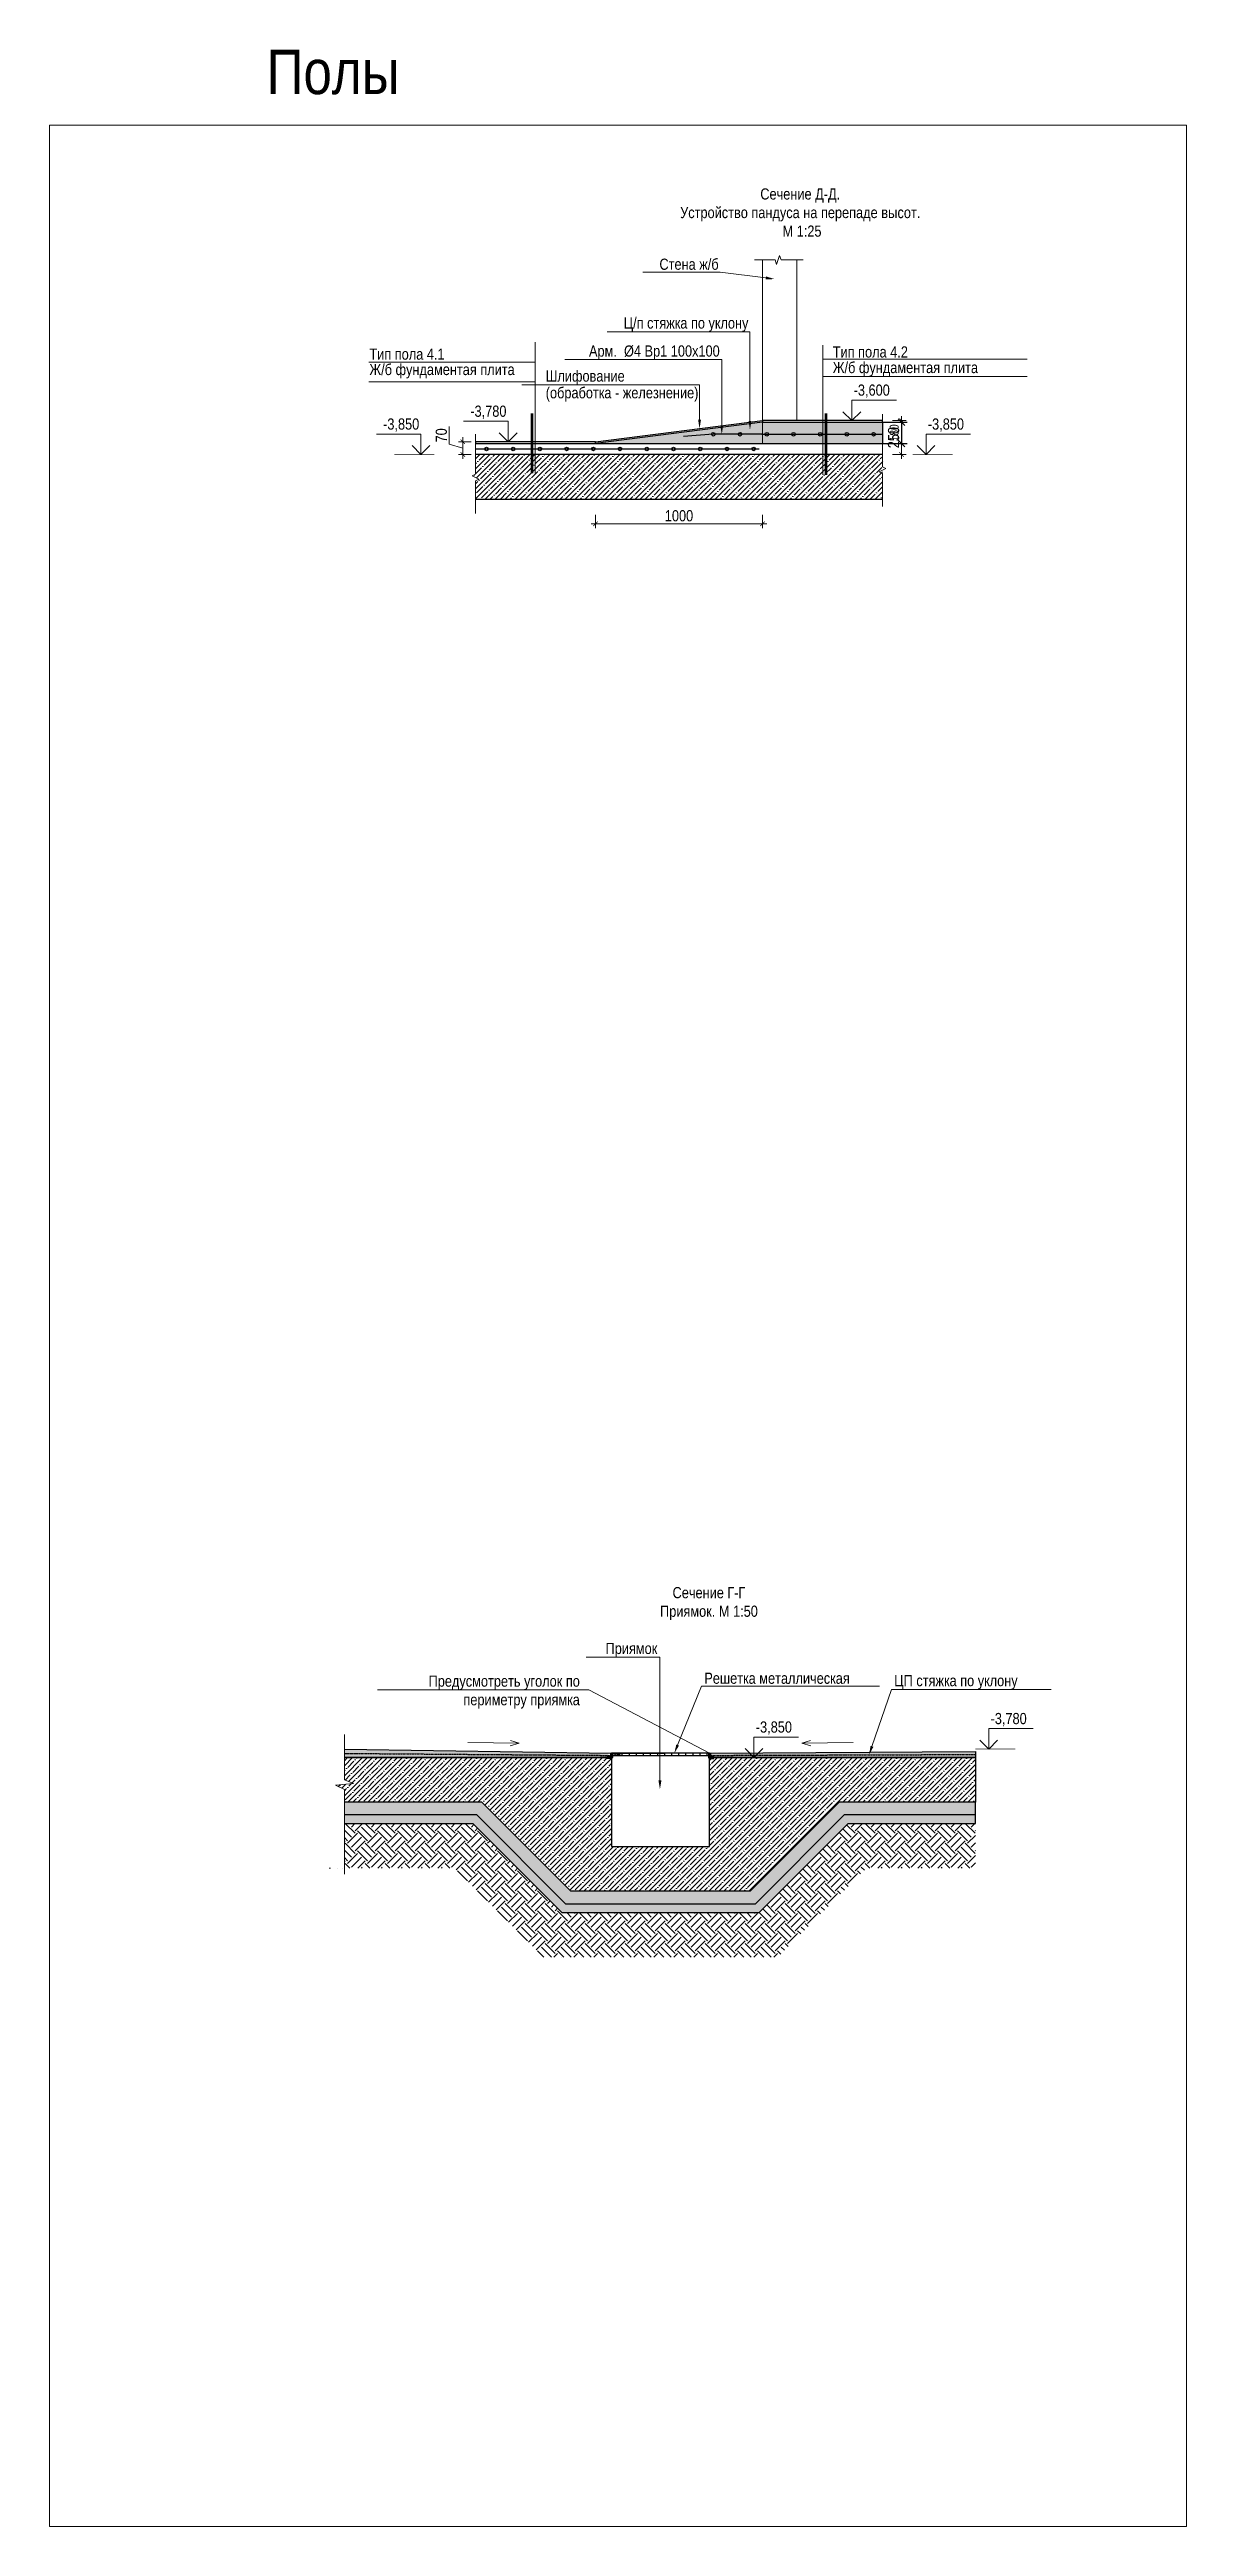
# Model space of a CAD drawing. Header units: millimetres. Extents: x -328335 to 1212475, y -208171 to 164144.
# Drawn here: x 2629 to 28159, y -205995 to -150411 of the extents above; entities that cross this region are included whole.
import ezdxf
from ezdxf import colors
from ezdxf.entities.mleader import LeaderData, LeaderLine
from ezdxf.math import Vec2, Vec3

# ---------------------------------------------------------------- set-up
doc = ezdxf.new("R2010")
doc.units = ezdxf.units.MM
doc.header["$LTSCALE"] = 0.5
doc.linetypes.add('DASHED', pattern=[19.05, 12.7, -6.35])
doc.layers.get('Defpoints').update_dxf_attribs({"color": 140})
for name, color, linetype, lineweight in [('A-DETL-1', 7, 'Continuous', 30), ('A-Wall-beton', 12, 'Continuous', 18), ('АР_Отметка', 7, 'Continuous', 5), ('АР_Тонкая', 254, 'Continuous', 5), ('Оформление_Отметки', 250, 'Continuous', 0), ('Разрез_тонкая!', 250, 'Continuous', 18), ('РД_узлы', 8, 'Continuous', 13), ('Стена_замер', 162, 'Continuous', 18)]:
    doc.layers.add(name, color=color, linetype=linetype, lineweight=lineweight)
doc.layers.add('АР_Делит', color=120, linetype='Continuous', lineweight=0, plot=False)
doc.layers.add('Полы_компенсатор', color=50, linetype='Continuous', lineweight=80, plot=False)
doc.layers.add('РД_Размеры КП', color=8, linetype='Continuous')
doc.styles.add('PDF Arial', font='arial.ttf')
doc.styles.add('style1', font='ARIALN.TTF')
doc.dimstyles.new('1-100', dxfattribs={"dimscale": 100, "dimtxt": 2, "dimasz": 1.5, "dimexe": 1.25, "dimexo": 0.625, "dimtad": 1, "dimdec": 0, "dimtxsty": 'style1', "dimblk": 'OBLIQUE', "dimcen": 2.5, "dimadec": 0, "dimazin": 1, "dimtfac": 1, "dimtdec": 0, "dimtix": 1, "dimtmove": 0, "dimatfit": 2, "dimfxl": 1, "dimarcsym": 0})
doc.dimstyles.new('Dim100_ареал', dxfattribs={"dimscale": 100, "dimtxt": 2.5, "dimasz": 1, "dimexe": 1, "dimexo": 1, "dimgap": 0.5, "dimtad": 1, "dimzin": 12, "dimdsep": 46, "dimtxsty": 'style1', "dimblk": 'ARCHTICK', "dimcen": 1, "dimdle": 1, "dimaunit": 1, "dimadec": 0, "dimazin": 3, "dimtfac": 1, "dimtmove": 1, "dimatfit": 3, "dimldrblk": 'OPEN30', "dimfxl": 2, "dimfxlon": 1, "dimtolj": 1, "dimtzin": 0, "dimlwd": 5, "dimlwe": 5, "dimarcsym": 0})

msp = doc.modelspace()

# ---------------------------------------------------------------- texts
at = {"layer": 'АР_Делит', "lineweight": 60, "insert": (7505.15, -151424.797), "char_height": 1000, "attachment_point": 7, "style": 'style1'}
msp.add_mtext_dynamic_manual_height_columns('\\pxt3,10;Полы', width=14666.93665, gutter_width=2500, heights=[1467.806], dxfattribs=at)
at = {"layer": 'РД_узлы', "char_height": 250, "attachment_point": 7, "style": 'PDF Arial'}
for s, insert in [('\\pxqc;{\\fArial Narrow|b0|i0|c204|p34;Сечение Д-Д. \\PУстройство пандуса на перепаде высот.\\P М 1:25}', (16789.772, -154613.758)), ('\\pxqc;{\\fArial Narrow|b0|i0|c204|p34;Сечение Г-Г\\fArial Narrow|b0|i0|c0|p34; ^J\\fArial Narrow|b0|i0|c204|p34;Приямок. М 1:50}', (16337.231, -185656.357))]:
    msp.add_mtext(s, dxfattribs=dict(at, insert=insert))
at = {"layer": 'РД_узлы', "char_height": 250, "attachment_point": 7, "style": 'style1'}
for s, width, insert in [('\\A1;Тип пола 4.1     ', 3721.26783, (9811.691, -157373.988)), ('Тип пола 4.2                       ', 3380.90566, (20216.148, -157325.092)), ('Ж/б фундаментая плита                         ', 7450, (9811.691, -157791.442)), ('Ж/б фундаментая плита                          ', 7450, (20216.148, -157747.013))]:
    msp.add_mtext_dynamic_manual_height_columns(s, width=width, gutter_width=1250, heights=[0], dxfattribs=dict(at, insert=insert))

# ---------------------------------------------------------------- blocks, each defined once
blk = doc.blocks.new('Otmetka_ur_2.5')
at = {"ltscale": 0.2}
for points in [[(40517, -127192), (40517, -126962), (41017, -126962)], [(40517, -127192), (40417, -127092)], [(40517, -127192), (40617, -127092)]]:
    blk.add_lwpolyline(points, dxfattribs=at)
at = {"ltscale": 0.2, "const_width": 7.5}
blk.add_lwpolyline([(40817, -127192), (40367, -127192)], dxfattribs=at)
at = {"ltscale": 0.2, "style": 'style1'}
blk.add_attdef('OTMETKA', (40537, -126912), '', height=125, dxfattribs=at)
blk = doc.blocks.new('_Oblique')
at = {"color": 0, "linetype": 'ByBlock', "lineweight": -2}
blk.add_line((-0.5, -0.5), (0.5, 0.5), dxfattribs=at)
blk = doc.blocks.new('*D108')
at = {"layer": 'Defpoints', "color": 0, "transparency": 16777216}
for p in [(19089, -158774), (19089, -159249), (21761, -159249)]:
    blk.add_point(p, dxfattribs=at)
at = {"layer": 'РД_Размеры КП', "color": 0, "lineweight": -2, "transparency": 16777216}
for p, q in [((19152, -158774), (21886, -158774)), ((21761, -158774), (21761, -159249)), ((19152, -159249), (21886, -159249))]:
    blk.add_line(p, q, dxfattribs=at)
at = {"layer": 'РД_Размеры КП', "color": 0, "lineweight": -2, "transparency": 16777216, "xscale": 150, "yscale": 150, "zscale": 150}
for p, rotation in [((21761, -158774), 90), ((21761, -159249), 270)]:
    blk.add_blockref('_Oblique', p, dxfattribs=dict(at, rotation=rotation))
at = {"layer": 'РД_Размеры КП', "color": 0, "transparency": 16777216, "insert": (21596, -159012), "char_height": 200, "attachment_point": 5, "rotation": 90, "style": 'style1'}
blk.add_mtext('180', dxfattribs=at)
blk = doc.blocks.new('_ArchTick')
at = {"color": 0, "linetype": 'ByBlock', "const_width": 0.15}
blk.add_lwpolyline([(-0.5, -0.5), (0.5, 0.5)], dxfattribs=at)
blk = doc.blocks.new('*D109')
at = {"layer": 'Defpoints', "color": 0, "transparency": 16777216}
for p in [(18639, -158774), (14889, -159230), (18639, -161052)]:
    blk.add_point(p, dxfattribs=at)
at = {"layer": 'РД_узлы', "color": 0, "lineweight": 5, "transparency": 16777216}
for p, q in [((14789, -161052), (18739, -161052)), ((14889, -160852), (14889, -161152)), ((18639, -160852), (18639, -161152))]:
    blk.add_line(p, q, dxfattribs=at)
at = {"layer": 'РД_узлы', "color": 0, "lineweight": 5, "transparency": 16777216, "xscale": 100, "yscale": 100, "zscale": 100, "rotation": 180}
blk.add_blockref('_ArchTick', (14889, -161052), dxfattribs=at)
at = {"layer": 'РД_узлы', "color": 0, "lineweight": 5, "transparency": 16777216, "xscale": 100, "yscale": 100, "zscale": 100}
blk.add_blockref('_ArchTick', (18639, -161052), dxfattribs=at)
at = {"layer": 'РД_узлы', "color": 0, "transparency": 16777216, "insert": (16764, -160874), "char_height": 250, "attachment_point": 5, "style": 'style1'}
blk.add_mtext('\\A1;1000', dxfattribs=at)
blk = doc.blocks.new('_Open30')
at = {"color": 0, "linetype": 'ByBlock', "lineweight": -2}
for p, q in [((-1, 0.27), (0, 0)), ((0, 0), (-1, -0.27)), ((0, 0), (-1, 0))]:
    blk.add_line(p, q, dxfattribs=at)
blk = doc.blocks.new('*D350')
at = {"layer": 'Defpoints', "color": 0, "transparency": 16777216}
for p in [(21333, -158738), (21761, -158738), (21333, -159499)]:
    blk.add_point(p, dxfattribs=at)
at = {"layer": 'РД_узлы', "color": 0, "lineweight": 5, "transparency": 16777216}
for p, q in [((21561, -158738), (21861, -158738)), ((21761, -159599), (21761, -158638)), ((21561, -159499), (21861, -159499))]:
    blk.add_line(p, q, dxfattribs=at)
at = {"layer": 'РД_узлы', "color": 0, "lineweight": 5, "transparency": 16777216, "xscale": 100, "yscale": 100, "zscale": 100}
for p, rotation in [((21761, -158738), 90), ((21761, -159499), 270)]:
    blk.add_blockref('_ArchTick', p, dxfattribs=dict(at, rotation=rotation))
at = {"layer": 'РД_узлы', "color": 0, "transparency": 16777216, "insert": (21583, -159119), "char_height": 250, "attachment_point": 5, "rotation": 90, "style": 'style1'}
blk.add_mtext('\\A1;250', dxfattribs=at)
blk = doc.blocks.new('*D351')
at = {"layer": 'Defpoints', "color": 0, "transparency": 16777216}
for p in [(11909, -159211), (12196, -159211), (12196, -159499)]:
    blk.add_point(p, dxfattribs=at)
at = {"layer": 'РД_узлы', "color": 0, "lineweight": 5, "transparency": 16777216}
for p, q in [((11606, -159265), (11606, -158873)), ((11909, -159355), (11606, -159265)), ((12096, -159211), (11809, -159211)), ((12096, -159499), (11809, -159499)), ((11909, -159599), (11909, -159111))]:
    blk.add_line(p, q, dxfattribs=at)
at = {"layer": 'РД_узлы', "color": 0, "lineweight": 5, "transparency": 16777216, "xscale": 100, "yscale": 100, "zscale": 100}
for p, rotation in [((11909, -159211), 90), ((11909, -159499), 270)]:
    blk.add_blockref('_ArchTick', p, dxfattribs=dict(at, rotation=rotation))
at = {"layer": 'РД_узлы', "color": 0, "transparency": 16777216, "insert": (11428, -159069), "char_height": 250, "attachment_point": 5, "rotation": 90, "style": 'style1'}
blk.add_mtext('\\A1;70', dxfattribs=at)

# ---------------------------------------------------------------- dimensions: what is measured, and where the dimension line sits
at = {"layer": 'РД_Размеры КП'}
dim = msp.add_linear_dim(base=(21760.676, -159249.387), p1=(19089.418, -158774.387), p2=(19089.418, -159249.387), angle=90, text='180', dimstyle='1-100', override={"dimtmove": 1}, dxfattribs=at)
dim.commit()
dim.dimension.update_dxf_attribs({"geometry": '*D108', "text_midpoint": (21596.061, -159011.887)})
at = {"layer": 'РД_узлы'}
for base, p1, p2, text, picture, middle in [((11908.677, -159211.487), (12195.63, -159499.387), (12195.63, -159211.487), '70', '*D351', (11428.39, -159214.644)), ((21760.903, -158737.637), (21333.232, -159499.387), (21333.232, -158737.637), '250', '*D350', (21583.26, -159118.512))]:
    dim = msp.add_linear_dim(base=base, p1=p1, p2=p2, angle=90, text=text, dimstyle='Dim100_ареал', dxfattribs=at)
    dim.commit()
    dim.dimension.update_dxf_attribs({"geometry": picture, "text_midpoint": middle})
dim = msp.add_linear_dim(base=(18639.431, -161051.551), p1=(14889.431, -159230.437), p2=(18639.431, -158774.387), text='1000', dimstyle='Dim100_ареал', dxfattribs=at)
dim.commit()
dim.dimension.update_dxf_attribs({"geometry": '*D109', "text_midpoint": (16764.431, -160873.908)})

# ---------------------------------------------------------------- hatches: boundary and pattern name
at = {"layer": 'РД_узлы'}
h = msp.add_hatch(dxfattribs=at)
h.set_pattern_fill('AR-CONC', color=256)
h.set_pattern_definition([(50, (184443.28, 504797.02), (182.18467, -15.939086), [19.05, -209.55]), (355, (184443.28, 504797.02), (-35.24342, 191.056845), [15.24, -167.640584]), (100.451445, (184458.46, 504795.69), (146.941247, 175.11775), [16.19001, -178.090245]), (46.1842, (184443.28, 504847.82), (271.07904, -42.04233), [28.575, -314.325]), (96.635558, (184465.87, 504844.31), (237.40413, 247.42612), [24.28502, -267.13561]), (351.18415, (184443.28, 504847.82), (237.40413, 247.42612), [22.85997, -251.45973]), (21, (184468.68, 504835.12), (151.61439, -102.265198), [19.05, -209.55]), (326, (184468.68, 504835.12), (61.80203, 184.187966), [15.24, -167.64]), (71.451445, (184481.31, 504826.6), (213.41642, 81.92277), [16.19001, -178.08994]), (37.5, (184443.275, 504797.02), (3.088603, 84.555039), [0, -165.608, 0, -170.18, 0, -168.275]), (7.5, (184443.275, 504797.02), (66.819663, 100.180575), [0, -97.028, 0, -161.798, 0, -64.135]), (327.5, (184386.63, 504797.02), (135.590595, -5.728744), [0, -63.5, 0, -198.12, 0, -262.89]), (317.5, (184361.23, 504797.02), (148.129181, 25.426491), [0, -82.55, 0, -131.572, 0, -186.69])])
h.paths.add_polyline_path([(18639.431, -158774.387), (14889.431, -159249.387), (18639.431, -159249.387)])
h.paths.add_polyline_path([(18639.431, -158774.387), (21333.232, -158774.387), (21333.232, -159249.387), (18639.431, -159249.387)])
h = msp.add_hatch(dxfattribs=at)
h.set_pattern_fill('ANSI35', color=256, scale=25)
h.set_pattern_definition([(45, (184443.28, 504547.02), (-112.2532, 112.2532), []), (45, (184555.53, 504547.02), (-112.2532, 112.2532), [198.4375, -39.6875, 0, -39.6875])])
h.paths.add_polyline_path([(21333.232, -159801.089), (21258.232, -159763.589), (21408.232, -159688.589), (21333.232, -159651.089), (21333.232, -159499.387), (18639.431, -159499.387), (14889.431, -159499.387), (12195.63, -159499.387), (12195.63, -159935.897), (12120.63, -159973.397), (12270.63, -160048.397), (12195.63, -160085.897), (12195.63, -160499.387), (21333.232, -160499.387)])
at = {"layer": 'РД_узлы', "lineweight": 0}
h = msp.add_hatch(dxfattribs=at)
h.set_pattern_fill('ANSI35', color=256, scale=25)
h.set_pattern_definition([(45, (203074.07, 498815.58), (-112.2532, 112.2532), []), (45, (203186.32, 498815.58), (-112.2532, 112.2532), [198.4375, -39.6875, 0, -39.6875])])
h.paths.add_polyline_path([(9249.622, -188739.413), (9249.622, -189239.413), (9458.515, -189319.413), (9054.069, -189359.413), (9249.622, -189459.413), (9249.622, -189739.413), (12334.301, -189739.413), (14334.301, -191739.413), (18362.728, -191739.413), (20362.728, -189739.413), (23419.622, -189739.413), (23419.622, -188739.413), (17448.515, -188739.413), (17448.515, -190739.413), (15248.515, -190739.413), (15248.515, -188739.413)])
h = msp.add_hatch(dxfattribs=at)
h.set_pattern_fill('AR-CONC', color=256, scale=0.5)
h.set_pattern_definition([(50, (203074.07, 498815.58), (91.0923345, -7.969543), [9.525, -104.775]), (355, (203074.07, 498815.58), (-17.621711, 95.528423), [7.62, -83.820292]), (100.451445, (203081.66, 498814.92), (73.470624, 87.558876), [8.095004, -89.045122]), (46.1842, (203074.07, 498840.98), (135.53952, -21.021164), [14.2875, -157.1625]), (96.635558, (203085.36, 498839.23), (118.702067, 123.713062), [12.142512, -133.567804]), (351.184151, (203074.07, 498840.98), (118.702067, 123.713062), [11.429984, -125.729866]), (21, (203086.77, 498834.63), (75.807196, -51.132599), [9.525, -104.775]), (326, (203086.77, 498834.63), (30.901014, 92.093983), [7.62, -83.82]), (71.451445, (203093.09, 498830.37), (106.70821, 40.961384), [8.095004, -89.044969]), (37.5, (203074.07, 498815.58), (1.5443016, 42.2775194), [0, -82.804, 0, -85.09, 0, -84.1375]), (7.5, (203074.07, 498815.58), (33.4098313, 50.0902874), [0, -48.514, 0, -80.899, 0, -32.0675]), (327.5, (203045.748, 498815.58), (67.7952976, -2.864372), [0, -31.75, 0, -99.06, 0, -131.445]), (317.5, (203033.05, 498815.58), (74.0645907, 12.7132455), [0, -41.275, 0, -65.786, 0, -93.345])])
h.paths.add_polyline_path([(17448.515, -188739.413), (17448.515, -188644.419), (23419.622, -188602.103), (23419.622, -188739.413)])
h.paths.add_polyline_path([(9249.622, -188554.015), (9249.622, -188739.413), (15177.701, -188739.413), (15177.701, -188644.419)])
at = {"layer": 'РД_узлы', "lineweight": 30}
h = msp.add_hatch(dxfattribs=at)
h.set_pattern_fill('ANSI31', color=256, scale=50, angle=45)
h.set_pattern_definition([(90, (15808.51, -188691.92), (-158.75, 0), [])])
h.paths.add_polyline_path([(17448.515, -188644.419), (15179.146, -188644.419), (15179.146, -188691.916), (17448.515, -188691.916)])
at = {"layer": 'РД_узлы', "lineweight": 0}
h = msp.add_hatch(dxfattribs=at)
h.set_pattern_fill('AR-CONC', color=256)
h.set_pattern_definition([(50, (203074.07, 498815.58), (182.18467, -15.939086), [19.05, -209.55]), (355, (203074.07, 498815.58), (-35.24342, 191.056845), [15.24, -167.640584]), (100.451445, (203089.25, 498814.25), (146.941247, 175.11775), [16.19001, -178.090245]), (46.1842, (203074.07, 498866.38), (271.07904, -42.04233), [28.575, -314.325]), (96.635558, (203096.66, 498862.88), (237.40413, 247.42612), [24.28502, -267.13561]), (351.18415, (203074.07, 498866.38), (237.40413, 247.42612), [22.85997, -251.45973]), (21, (203099.47, 498853.68), (151.61439, -102.265198), [19.05, -209.55]), (326, (203099.47, 498853.68), (61.80203, 184.187966), [15.24, -167.64]), (71.451445, (203112.1, 498845.16), (213.41642, 81.92277), [16.19001, -178.089938]), (37.5, (203074.07, 498815.58), (3.088603, 84.555039), [0, -165.608, 0, -170.18, 0, -168.275]), (7.5, (203074.07, 498815.58), (66.819663, 100.180575), [0, -97.028, 0, -161.798, 0, -64.135]), (327.5, (203017.427, 498815.58), (135.590595, -5.728744), [0, -63.5, 0, -198.12, 0, -262.89]), (317.5, (202992.03, 498815.58), (148.129181, 25.426491), [0, -82.55, 0, -131.572, 0, -186.69])])
h.paths.add_polyline_path([(20478.708, -190019.413), (23419.622, -190019.413), (23419.622, -189739.413), (20362.728, -189739.413), (19362.728, -190739.413), (19758.708, -190739.413)])
h.paths.add_polyline_path([(9249.622, -189739.413), (9249.622, -190019.413), (12218.322, -190019.413), (14218.321, -192019.413), (18478.709, -192019.412), (19758.708, -190739.413), (19362.728, -190739.413), (18362.728, -191739.413), (14334.301, -191739.413), (12334.301, -189739.413)])
h = msp.add_hatch(dxfattribs=at)
h.set_pattern_fill('AR-SAND', color=256)
h.set_pattern_definition([(37.5, (203074.07, 498815.58), (-1.6000313, 48.9413237), [0, -38.608, 0, -43.18, 0, -41.275]), (7.5, (203074.07, 498815.58), (44.9523283, 71.68251), [0, -20.828, 0, -34.798, 0, -13.335]), (327.5, (203042.827, 498815.58), (79.099237, 0.1437185), [0, -12.7, 0, -45.72, 0, -59.69]), (317.5, (203042.827, 498815.58), (76.355645, 22.2929323), [0, -6.35, 0, -29.972, 0, -34.29])])
h.paths.add_polyline_path([(9249.622, -190019.413), (9249.622, -190219.413), (12135.479, -190219.413), (14135.479, -192219.413), (18561.551, -192219.413), (20561.551, -190219.413), (23419.622, -190219.413), (23419.622, -190019.413), (20478.708, -190019.413), (18478.709, -192019.412), (14218.321, -192019.413), (12218.322, -190019.413)])
h = msp.add_hatch(dxfattribs=at)
h.set_pattern_fill('EARTH', color=256, scale=50, angle=45)
h.set_pattern_definition([(45, (12634.07, -190384.42), (0, 449.013), [317.5, -317.5]), (45, (12549.88, -190300.23), (0, 449.013), [317.5, -317.5]), (45, (12465.7, -190216.04), (0, 449.013), [317.5, -317.5]), (135, (12465.7, -190159.9), (-449.013, 0), [317.5, -317.5]), (135, (12549.88, -190075.72), (-449.013, 0), [317.5, -317.5]), (135, (12634.07, -189991.53), (-449.013, 0), [317.5, -317.5])])
h.paths.add_polyline_path([(9249.622, -191219.414), (9249.622, -190219.413), (12135.479, -190219.413), (14135.479, -192219.413), (18561.551, -192219.413), (20561.551, -190219.413), (23419.622, -190219.413), (23419.622, -191219.42), (20975.759, -191219.418), (18975.764, -193219.413), (13721.265, -193219.413), (11721.265, -191219.413), (8919.622, -191219.413)])

# ---------------------------------------------------------------- linework, layer by layer
at = {"layer": 'A-DETL-1'}
for p, q in [((18639.431, -158774.387), (14889.431, -159249.387)), ((18639.431, -158774.387), (21333.232, -158774.387)), ((18639.431, -158774.387), (21333.232, -158774.387)), ((21333.232, -158774.387), (21333.232, -159249.387)), ((12195.63, -159249.387), (14889.431, -159249.387)), ((12195.63, -159249.387), (14889.431, -159249.387)), ((12195.63, -159374.387), (18560.416, -159374.387)), ((21333.232, -159499.387), (12195.63, -159499.387)), ((14889.431, -159249.387), (14889.431, -159249.387)), ((14889.431, -159249.387), (18639.431, -159249.387)), ((18626.931, -159043.636), (21345.732, -159043.636)), ((18639.431, -159249.387), (21333.232, -159249.387)), ((12195.63, -160499.387), (21333.232, -160499.387)), ((18639.431, -160499.387), (21333.232, -160499.387))]:
    msp.add_line(p, q, dxfattribs=at)
for points in [[(14889.431, -159211.487), (18639.431, -158737.637)], [(18639.431, -159043.636), (17534.326, -159043.636), (16863.879, -159095.791)]]:
    msp.add_lwpolyline(points, dxfattribs=at)
for points in [[(18639.431, -158774.387), (21333.232, -158774.387), (21333.232, -158737.637), (18639.431, -158737.637)], [(12195.63, -159249.387), (14889.431, -159249.387), (14889.431, -159211.487), (12195.63, -159211.487)]]:
    msp.add_lwpolyline(points, close=True, dxfattribs=at)
for centre in [(12440.526, -159374.387), (13040.526, -159374.387), (13640.526, -159374.387), (14240.526, -159374.387), (14840.526, -159374.387), (15440.526, -159374.387), (16040.526, -159374.387), (16640.526, -159374.387), (17240.526, -159374.387), (17534.326, -159043.636), (17840.526, -159374.387), (18134.326, -159043.636), (18440.526, -159374.387), (18734.326, -159043.636), (19334.326, -159043.636), (19934.326, -159043.636), (20534.326, -159043.636), (21134.326, -159043.636)]:
    msp.add_circle(centre, 40, dxfattribs=at)
at = {"layer": 'A-Wall-beton', "color": 12, "linetype": 'Continuous', "lineweight": 18}
for p, q in [((12748.515, -188739.413), (9249.622, -188739.413)), ((15248.515, -188739.413), (12748.515, -188739.413)), ((15248.515, -190739.413), (15248.515, -188739.413)), ((19948.515, -188739.413), (17448.515, -188739.413)), ((17448.515, -188739.413), (17448.515, -190739.413)), ((23419.622, -188739.413), (19948.515, -188739.413)), ((23419.622, -189739.413), (23419.622, -188739.413)), ((9249.622, -189739.413), (12334.301, -189739.413)), ((12334.301, -189739.413), (14334.301, -191739.413)), ((18362.728, -191739.413), (20362.728, -189739.413)), ((20362.728, -189739.413), (23419.622, -189739.413)), ((14334.301, -191739.413), (18362.728, -191739.413))]:
    msp.add_line(p, q, dxfattribs=at)
at = {"layer": 'АР_Делит'}
msp.add_lwpolyline([(2629.03, -152107.469), (28159.247, -152107.469), (28159.247, -205994.742), (2629.03, -205994.742)], close=True, dxfattribs=at)
at = {"layer": 'АР_Тонкая'}
for points in [[(21333.232, -158589.84), (21333.232, -159773.999), (21408.232, -159811.499), (21258.232, -159886.499), (21333.232, -159923.999), (21333.232, -160661.499)], [(12195.63, -160823.397), (12195.63, -160085.897), (12270.63, -160048.397), (12120.63, -159973.397), (12195.63, -159935.897), (12195.63, -159040.909)]]:
    msp.add_lwpolyline(points, dxfattribs=at)
at = {"layer": 'Полы_компенсатор'}
for points in [[(15248.515, -188639.413), (15248.515, -188739.413), (15148.515, -188739.413)], [(17448.515, -188639.413), (17448.515, -188739.413), (17548.515, -188739.413)]]:
    msp.add_lwpolyline(points, dxfattribs=at)
at = {"layer": 'Разрез_тонкая!'}
msp.add_lwpolyline([(17448.515, -188739.413), (17448.515, -188644.419)], dxfattribs=at)
at = {"layer": 'РД_узлы', "lineweight": 15}
for p, q in [((18639.431, -155131.019), (18639.431, -159249.386)), ((19409.285, -158737.637), (19409.285, -155131.019))]:
    msp.add_line(p, q, dxfattribs=at)
at = {"layer": 'РД_узлы'}
msp.add_line((18639.431, -158737.637), (19119.431, -158737.637), dxfattribs=at)
for points in [[(18457.994, -155131.019), (18922.721, -155131.019), (18949.901, -155232.606), (19023.528, -155032.914), (19057.714, -155131.019), (19549.686, -155131.019)], [(9249.622, -188219.413), (9249.622, -189239.413), (9458.515, -189319.413), (9054.069, -189359.413), (9249.622, -189459.413), (9249.622, -191354.419)], [(12022.961, -188404.419), (13172.961, -188414.419), (12982.961, -188354.419), (13172.961, -188414.419), (12972.961, -188474.419)], [(20674.069, -188404.419), (19524.069, -188414.419), (19714.069, -188354.419), (19524.069, -188414.419), (19724.069, -188474.419)], [(15248.515, -188739.413), (15248.515, -188644.419)]]:
    msp.add_lwpolyline(points, dxfattribs=at)
at = {"layer": 'РД_узлы', "ltscale": 0.5}
for points in [[(13532.958, -159920.601), (13532.958, -156979.986)], [(19995.904, -159955.172), (19995.904, -157043.015)], [(9799.761, -157423.988), (13532.958, -157423.988)], [(24582.398, -157361.165), (19995.904, -157361.165)], [(24582.398, -157747.013), (19995.904, -157747.013)], [(9799.761, -157869.741), (13532.958, -157869.741)]]:
    msp.add_lwpolyline(points, dxfattribs=at)
at = {"layer": 'РД_узлы', "ltscale": 0.5, "const_width": 60}
for points in [[(13463.513, -158577.762), (13463.513, -159921.667)], [(20065.349, -158577.762), (20065.349, -159955.415)]]:
    msp.add_lwpolyline(points, dxfattribs=at)
at = {"layer": 'РД_узлы'}
msp.add_lwpolyline([(15900.915, -158926.186, 0, 100, 0), (16210.51, -158887.066, 0, 0, 0), (16799.505, -158812.64, 0, 0, 0)], format="xyseb", dxfattribs=at)
at = {"layer": 'РД_узлы', "lineweight": 30}
for points in [[(9249.622, -188554.015), (15248.515, -188639.413), (15248.515, -188739.413), (9249.622, -188739.413)], [(9249.622, -188739.413), (15248.515, -188739.413), (15248.515, -190739.413), (17448.515, -190739.413), (17448.515, -188739.413), (23419.622, -188739.413), (23419.622, -189739.413), (20362.728, -189739.413), (18362.728, -191739.413), (14334.301, -191739.413), (12334.301, -189739.413), (9249.622, -189739.413)], [(9249.622, -190219.413), (12135.479, -190219.413), (14135.479, -192219.413), (18561.551, -192219.413), (20561.551, -190219.413), (23419.622, -190219.413), (23419.622, -189739.413), (20362.728, -189739.413), (18362.728, -191739.413), (14334.301, -191739.413), (12334.301, -189739.413), (9249.622, -189739.413)], [(9249.622, -190019.413), (12218.322, -190019.413), (14218.321, -192019.413), (18478.709, -192019.412), (20478.708, -190019.413), (23419.622, -190019.413)]]:
    msp.add_lwpolyline(points, dxfattribs=at)
at = {"layer": 'РД_узлы', "linetype": 'DASHED', "lineweight": 30}
for points in [[(9249.622, -188646.714), (15248.515, -188691.916)], [(17448.515, -188691.916), (23419.622, -188670.758)]]:
    msp.add_lwpolyline(points, dxfattribs=at)
at = {"layer": 'РД_узлы', "lineweight": 30}
for points in [[(15248.515, -188691.916), (17448.515, -188691.916), (17448.515, -188644.419), (15248.515, -188644.419)], [(17448.515, -188739.413), (17448.515, -188639.413), (23419.622, -188602.103), (23419.622, -188739.413)]]:
    msp.add_lwpolyline(points, close=True, dxfattribs=at)
at = {"layer": 'Стена_замер', "color": 162, "linetype": 'Continuous', "lineweight": 18}
for p, q in [((14334.301, -191739.413), (12334.301, -189739.413)), ((20362.728, -189739.413), (18362.728, -191739.413)), ((12135.479, -190219.413), (14135.479, -192219.413)), ((18561.551, -192219.413), (20561.551, -190219.413)), ((18362.728, -191739.413), (14334.301, -191739.413)), ((14135.479, -192219.413), (18561.551, -192219.413))]:
    msp.add_line(p, q, dxfattribs=at)

# ---------------------------------------------------------------- block references
at = {"layer": 'АР_Отметка'}
ref = msp.add_blockref('Otmetka_ur_2.5', (93961.745, 95172.662), dxfattribs=dict(at, xscale=-2, yscale=2, zscale=2))
ref.add_attrib('OTMETKA', '-3,780', (12077.623, -158651.487), dxfattribs={"layer": 'Оформление_Отметки', "color": 7, "ltscale": 0.2, "height": 250, "style": 'style1'})
ref = msp.add_blockref('Otmetka_ur_2.5', (-60389.321, 95646.512), dxfattribs=dict(at, xscale=2, yscale=2, zscale=2))
ref.add_attrib('OTMETKA', '-3,600', (20685.627, -158177.637), dxfattribs={"layer": 'Оформление_Отметки', "color": 7, "ltscale": 0.2, "height": 250, "style": 'style1'})
ref = msp.add_blockref('Otmetka_ur_2.5', (92003.639, 94884.762), dxfattribs=dict(at, xscale=-2, yscale=2, zscale=2))
ref.add_attrib('OTMETKA', '-3,850', (10119.517, -158939.387), dxfattribs={"layer": 'Оформление_Отметки', "color": 7, "ltscale": 0.2, "height": 250, "style": 'style1'})
ref = msp.add_blockref('Otmetka_ur_2.5', (-58723.259, 94884.762), dxfattribs=dict(at, xscale=2, yscale=2, zscale=2))
ref.add_attrib('OTMETKA', '-3,850', (22351.689, -158939.387), dxfattribs={"layer": 'Оформление_Отметки', "color": 7, "ltscale": 0.2, "height": 250, "style": 'style1'})
ref = msp.add_blockref('Otmetka_ur_2.5', (-57315.325, 65834.725), dxfattribs=dict(at, xscale=2, yscale=2, zscale=2))
ref.add_attrib('OTMETKA', '-3,780', (23759.622, -187989.424), dxfattribs={"layer": 'Оформление_Отметки', "color": 7, "ltscale": 0.2, "height": 250, "style": 'style1'})
ref = msp.add_blockref('Otmetka_ur_2.5', (-62586.433, 65644.736), dxfattribs=dict(at, xscale=2, yscale=2, zscale=2))
ref.add_attrib('OTMETKA', '-3,850', (18488.515, -188179.413), dxfattribs={"layer": 'Оформление_Отметки', "color": 7, "ltscale": 0.2, "height": 250, "style": 'style1'})

msp.set_redraw_order([(e.dxf.handle, doc.entitydb.next_handle()) for e in msp.query("TEXT MTEXT ATTDEF DIMENSION ARC_DIMENSION")])  # texts and dimensions are drawn at this point

# ---------------------------------------------------------------- leaders
at = {"layer": 'РД_узлы'}
ml = msp.add_multileader_mtext('Standard', dxfattribs=at)
ml.set_content('\\A1;Стена ж/б', color=256, style='style1')
ml.set_leader_properties(color=256, linetype='ByLayer', lineweight=9)
ml.build(insert=Vec2(0, 0))
ml.multileader.update_dxf_attribs({"text_left_attachment_type": 6, "text_right_attachment_type": 6, "dogleg_length": 52.831, "arrow_head_size": 200})
ctx = ml.context
ctx.base_point, ctx.char_height, ctx.arrow_head_size, ctx.landing_gap_size, ctx.plane_origin = Vec3(16317.643, -155402.841), 250, 200, 7, Vec3(18716.401, -152333.396)
ctx.left_attachment, ctx.right_attachment = 6, 6
notes = []
notes.append((ctx, [(1, (1, 1, 0), (17689.897, -155402.841), (-1, 0), 52.831, [(0, [(18913.498, -155561.57)], 0, [])])]))
ctx.mtext.insert, ctx.mtext.width, ctx.mtext.defined_height, ctx.mtext.line_spacing_factor, ctx.mtext.flow_direction = Vec3(16324.643, -155102.841), 3892.1329, 274.209, 0.3, 5
ml = msp.add_multileader_mtext('Standard', dxfattribs=at)
ml.set_content('\\pxsm1;Ц/п стяжка по уклону', color=256, style='style1')
ml.set_leader_properties(color=256, linetype='ByLayer', lineweight=9)
ml.build(insert=Vec2(0, 0))
ml.multileader.update_dxf_attribs({"text_left_attachment_type": 6, "text_right_attachment_type": 6, "dogleg_length": 52.831, "arrow_head_size": 200})
ctx = ml.context
ctx.base_point, ctx.char_height, ctx.arrow_head_size, ctx.landing_gap_size, ctx.plane_origin = Vec3(15514.138, -156745.584), 250, 200, 7, Vec3(18873.519, -155592.744)
ctx.left_attachment, ctx.right_attachment = 6, 6
notes.append((ctx, [(1, (1, 1, 0), (18357.913, -156745.584), (-1, 0), 52.831, [(0, [(18357.913, -158944.011)], 0, [])])]))
ctx.mtext.insert, ctx.mtext.width, ctx.mtext.defined_height, ctx.mtext.line_spacing_factor, ctx.mtext.flow_direction = Vec3(15521.138, -156422.084), 3118.29321, 274.209, 0.3, 5
ml = msp.add_multileader_mtext('Standard', dxfattribs=at)
ml.set_content('\\pxsm1;Арм.  %%C4 Вр1 100х100', color=256, style='style1')
ml.set_leader_properties(color=256, linetype='ByLayer', lineweight=9)
ml.build(insert=Vec2(0, 0))
ml.multileader.update_dxf_attribs({"text_left_attachment_type": 6, "text_right_attachment_type": 6, "dogleg_length": 52.831, "arrow_head_size": 200})
ctx = ml.context
ctx.base_point, ctx.char_height, ctx.arrow_head_size, ctx.landing_gap_size, ctx.plane_origin = Vec3(14735.616, -157370.09), 250, 200, 7, Vec3(19664.379, -154929.882)
ctx.left_attachment, ctx.right_attachment = 6, 6
notes.append((ctx, [(1, (1, 1, 0), (17724.344, -157370.09), (-1, 0), 52.831, [(0, [(17724.344, -159043.636)], 0, [])])]))
ctx.mtext.insert, ctx.mtext.width, ctx.mtext.defined_height, ctx.mtext.line_spacing_factor, ctx.mtext.flow_direction = Vec3(14742.616, -157050.684), 3892.1329, 274.209, 0.3, 5
ml = msp.add_multileader_mtext('Standard', dxfattribs=at)
ml.set_content('\\A1;Шлифование \\P\\P\\P(обработка - железнение)     ', color=256, style='style1')
ml.set_leader_properties(color=256, linetype='ByLayer', lineweight=9)
ml.build(insert=Vec2(0, 0))
ml.multileader.update_dxf_attribs({"text_left_attachment_type": 6, "text_right_attachment_type": 6, "dogleg_length": 52.831, "arrow_head_size": 200})
ctx = ml.context
ctx.base_point, ctx.char_height, ctx.arrow_head_size, ctx.landing_gap_size, ctx.plane_origin = Vec3(13764.142, -157936.297), 250, 200, 7, Vec3(17028.317, -155688.138)
ctx.left_attachment, ctx.right_attachment = 6, 6
notes.append((ctx, [(1, (1, 1, 0), (17225.414, -157936.297), (-1, 0), 52.831, [(0, [(17225.414, -158916.312)], 0, [])])]))
ctx.mtext.insert, ctx.mtext.width, ctx.mtext.defined_height, ctx.mtext.line_spacing_factor, ctx.mtext.flow_direction = Vec3(13771.142, -157612.797), 3892.1329, 274.209, 0.3, 5
at = {"layer": 'РД_узлы', "lineweight": 0}
ml = msp.add_multileader_mtext('Standard', dxfattribs=at)
ml.set_content('Приямок ', color=256, style='style1')
ml.set_leader_properties(color=256, linetype='ByLayer', lineweight=9)
ml.build(insert=Vec2(0, 0))
ml.multileader.update_dxf_attribs({"text_left_attachment_type": 6, "text_right_attachment_type": 6, "dogleg_length": 52.831, "arrow_head_size": 200})
ctx = ml.context
ctx.base_point, ctx.char_height, ctx.arrow_head_size, ctx.landing_gap_size, ctx.plane_origin = Vec3(15127.243, -186485.723), 250, 200, 7, Vec3(14595.265, -182215.931)
ctx.left_attachment, ctx.right_attachment, ctx.text_align_type = 6, 6, 2
notes.append((ctx, [(0, (1, 1, 0), (16336.127, -186485.723), (-1, 0), 52.831, [(0, [(16336.127, -189453.999)], 0, [])])]))
ctx.mtext.insert, ctx.mtext.width, ctx.mtext.defined_height, ctx.mtext.alignment, ctx.mtext.line_spacing_factor, ctx.mtext.flow_direction = Vec3(16276.296, -186166.317), 3892.1329, 274.209, 3, 0.3, 5
ml = msp.add_multileader_mtext('Standard', dxfattribs=at)
ml.set_content('\\pxi-1,l2,r0.56853,sm1,t5;Предусмотреть уголок по периметру приямка', color=256, style='style1')
ml.set_leader_properties(color=256, linetype='ByLayer', lineweight=9)
ml.build(insert=Vec2(0, 0))
ml.multileader.update_dxf_attribs({"text_left_attachment_type": 6, "text_right_attachment_type": 6, "dogleg_length": 52.831, "arrow_head_size": 200})
ctx = ml.context
ctx.base_point, ctx.char_height, ctx.arrow_head_size, ctx.landing_gap_size, ctx.plane_origin = Vec3(11309.265, -187223.111), 250, 200, 7, Vec3(11601.823, -185340.648)
ctx.left_attachment, ctx.right_attachment, ctx.text_align_type = 6, 6, 2
notes.append((ctx, [(0, (1, 1, 0), (14739.159, -187223.111), (-1, 0), 52.831, [(1, [(15248.515, -188659.866), (17448.515, -188644.419)], 0, [])])]))
ctx.mtext.insert, ctx.mtext.width, ctx.mtext.defined_height, ctx.mtext.alignment, ctx.mtext.line_spacing_factor, ctx.mtext.flow_direction = Vec3(14679.328, -186899.612), 4640.8319, 274.209, 3, 0.3, 5
ml = msp.add_multileader_mtext('Standard', dxfattribs=at)
ml.set_content('\\pxsm1;Решетка металлическая ', color=256, style='style1')
ml.set_leader_properties(color=256, linetype='ByLayer', lineweight=9)
ml.build(insert=Vec2(0, 0))
ml.multileader.update_dxf_attribs({"text_left_attachment_type": 6, "text_right_attachment_type": 6, "dogleg_length": 52.831, "arrow_head_size": 200})
ctx = ml.context
ctx.base_point, ctx.char_height, ctx.arrow_head_size, ctx.landing_gap_size, ctx.plane_origin = Vec3(17325.027, -187134.419), 250, 200, 7, Vec3(15717.662, -185340.648)
ctx.left_attachment, ctx.right_attachment = 6, 6
notes.append((ctx, [(0, (1, 1, 0), (17272.195, -187134.419), (1, 0), 52.831, [(0, [(16658.132, -188644.419)], 0, [])])]))
ctx.mtext.insert, ctx.mtext.width, ctx.mtext.defined_height, ctx.mtext.line_spacing_factor, ctx.mtext.flow_direction = Vec3(17332.027, -186834.419), 3892.1329, 274.209, 0.3, 5
ml = msp.add_multileader_mtext('Standard', dxfattribs=at)
ml.set_content('\\pxsm1;ЦП стяжка по уклону', color=256, style='style1')
ml.set_leader_properties(color=256, linetype='ByLayer', lineweight=9)
ml.build(insert=Vec2(0, 0))
ml.multileader.update_dxf_attribs({"text_left_attachment_type": 6, "text_right_attachment_type": 6, "dogleg_length": 52.831, "arrow_head_size": 200})
ctx = ml.context
ctx.base_point, ctx.char_height, ctx.arrow_head_size, ctx.landing_gap_size, ctx.plane_origin = Vec3(21587.657, -187211.721), 250, 200, 7, Vec3(21070.432, -185340.648)
ctx.left_attachment, ctx.right_attachment = 6, 6
notes.append((ctx, [(0, (1, 1, 0), (21534.826, -187211.721), (1, 0), 52.831, [(0, [(21032.038, -188679.218)], 0, [])])]))
ctx.mtext.insert, ctx.mtext.width, ctx.mtext.defined_height, ctx.mtext.line_spacing_factor, ctx.mtext.flow_direction = Vec3(21594.657, -186888.221), 3892.1329, 274.209, 0.3, 5
for ctx, leaders in notes:
    for number, flags, end, landing, length, lines in leaders:
        leader = LeaderData()
        leader.index, (leader.has_last_leader_line, leader.has_dogleg_vector, leader.attachment_direction) = number, flags
        leader.last_leader_point, leader.dogleg_vector, leader.dogleg_length = Vec3(end), Vec3(landing), length
        for number, points, colour, breaks in lines:
            line = LeaderLine()
            line.index, line.vertices, line.color, line.breaks = number, Vec3.list(points), colors.encode_raw_color(colour), breaks
            leader.lines.append(line)
        ctx.leaders.append(leader)

doc.saveas('drawing.dxf')
